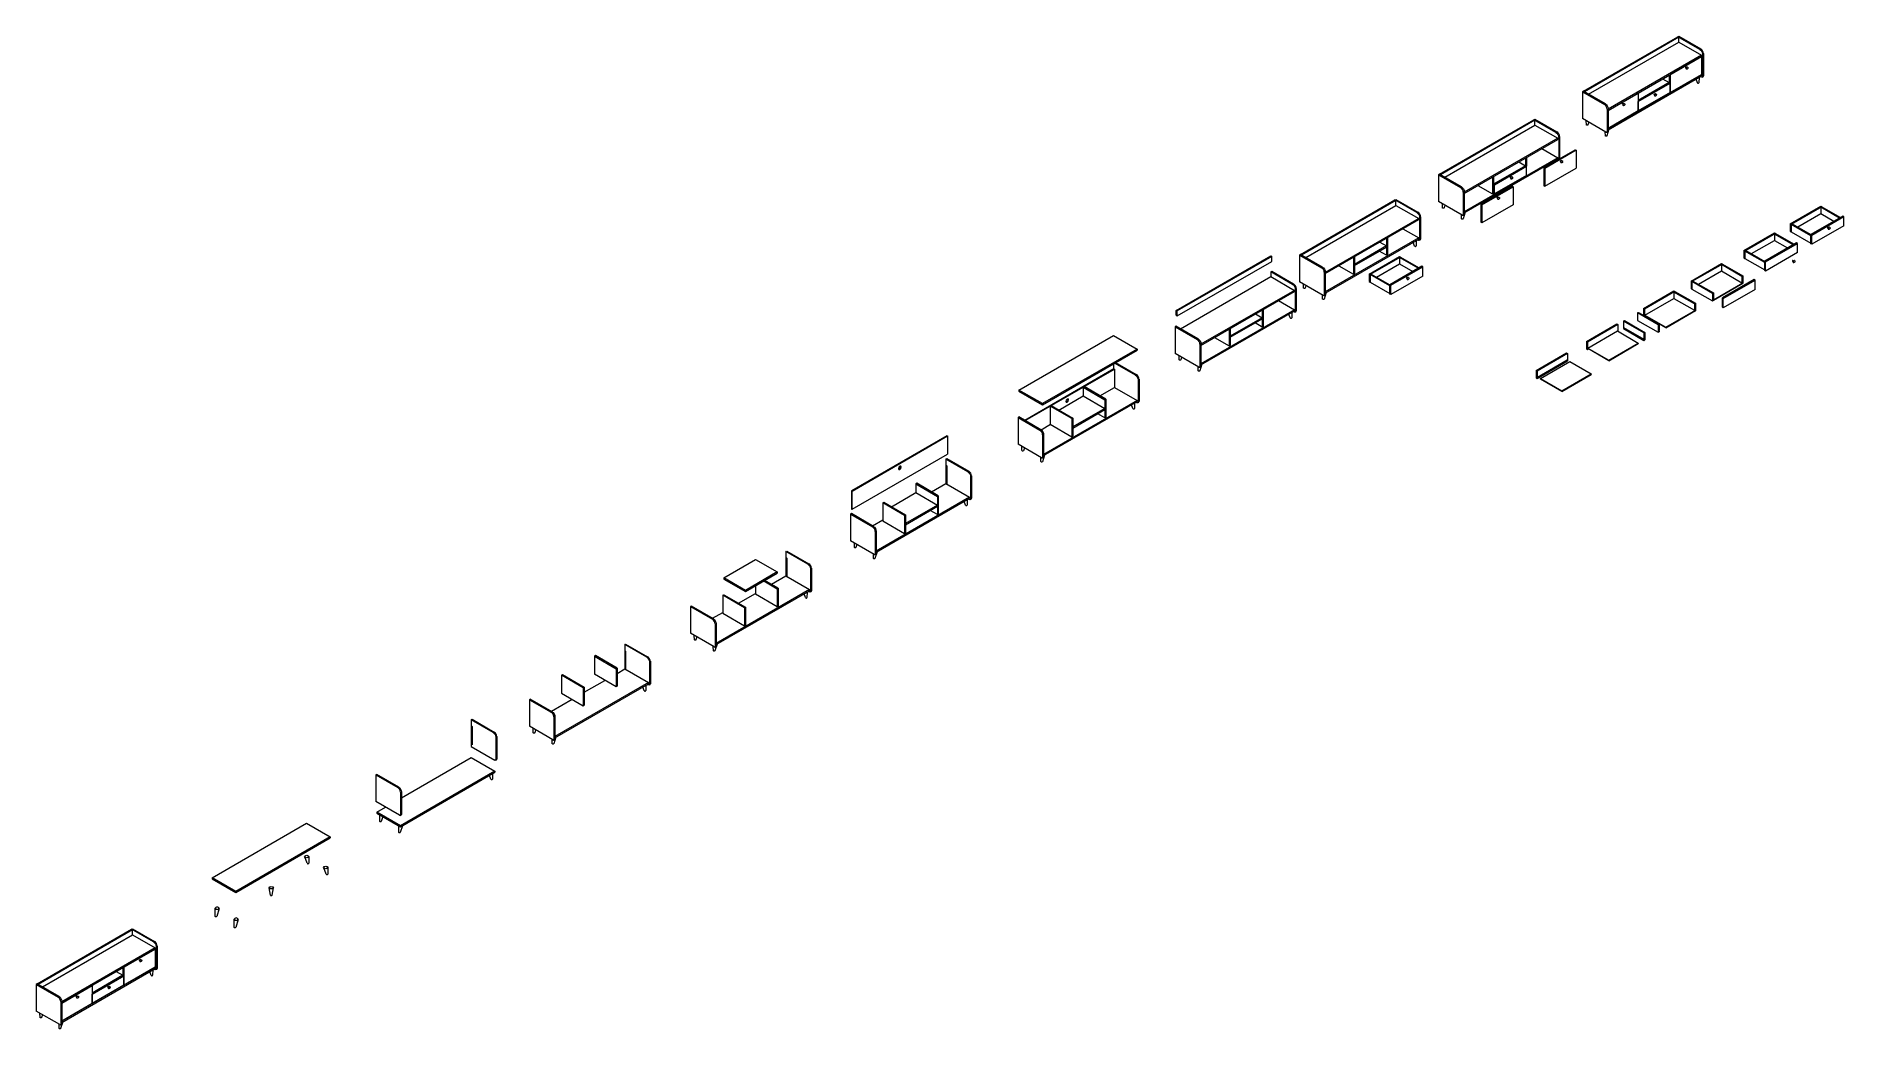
# Model space of a CAD drawing. Header units: millimetres. Extents: x -7406 to 84584, y -20714 to -7599.
# Drawn here: x -7406 to 16472, y -20714 to -7599 of the extents above; entities that cross this region are included whole.
import ezdxf

# ---------------------------------------------------------------- set-up
doc = ezdxf.new("R2010")
doc.units = ezdxf.units.MM

msp = doc.modelspace()

# ---------------------------------------------------------------- linework, layer by layer
at = {"color": 0, "linetype": 'Continuous', "lineweight": 0, "extrusion": (0, 0.816497, 0.57735)}
for p, q in [((13032, -8326), (14279, -7606)), ((14292, -7613), (13044, -8333)), ((14279, -7606), (14292, -7599)), ((14279, -7606), (14292, -7613)), ((14569, -7773), (14279, -7606)), ((14292, -7599), (14582, -7766)), ((14292, -7679), (14292, -7613)), ((13101, -8366), (14292, -7679)), ((14592, -7852), (13357, -8564)), ((13357, -8579), (14592, -7866)), ((14592, -7869), (14179, -8107)), ((14292, -7679), (14592, -7852)), ((14589, -7868), (14592, -7869)), ((14592, -7852), (14592, -7866)), ((14592, -7869), (14592, -8106)), ((14604, -7834), (14604, -8130)), ((14617, -7827), (14617, -8123)), ((14592, -8108), (13357, -8821)), ((14166, -8112), (14166, -8213)), ((14166, -8112), (14166, -8213)), ((14179, -8107), (14177, -8106)), ((14179, -8344), (14592, -8106)), ((14179, -8107), (14179, -8344)), ((14392, -8034), (14395, -8035)), ((14407, -8008), (14410, -8009)), ((14589, -8107), (14592, -8108)), ((14592, -8108), (14592, -8123)), ((13032, -8326), (13019, -8333)), ((13019, -8333), (13309, -8501)), ((13019, -8333), (13019, -8686)), ((13322, -8493), (13032, -8326)), ((13044, -8333), (13032, -8326)), ((13357, -8836), (14592, -8123)), ((13357, -8582), (13757, -8351)), ((13757, -8351), (13755, -8349)), ((14166, -8213), (13757, -8449)), ((14166, -8213), (13757, -8449)), ((13757, -8464), (14179, -8221)), ((14179, -8344), (13757, -8587)), ((13757, -8351), (13757, -8587)), ((14078, -8163), (14166, -8213)), ((14179, -8221), (14166, -8213)), ((14179, -8344), (14179, -8221)), ((14538, -8215), (14519, -8165)), ((14559, -8142), (14557, -8214)), ((14577, -8131), (14590, -8138)), ((14600, -8139), (14613, -8132)), ((13344, -8562), (13344, -8858)), ((13357, -8555), (13357, -8850)), ((13757, -8587), (13357, -8818)), ((13560, -8517), (13557, -8515)), ((13575, -8491), (13572, -8489)), ((13757, -8587), (13757, -8464)), ((13975, -8388), (13977, -8390)), ((13990, -8362), (13992, -8364)), ((11132, -9423), (12379, -8703)), ((12392, -8710), (11145, -9430)), ((11201, -9463), (12392, -8775)), ((12379, -8703), (12392, -8695)), ((12669, -8870), (12379, -8703)), ((12379, -8703), (12392, -8710)), ((12392, -8695), (12682, -8863)), ((12392, -8775), (12392, -8710)), ((12392, -8775), (12692, -8948)), ((13330, -8866), (13019, -8686)), ((13071, -8770), (13070, -8716)), ((13102, -8734), (13091, -8771)), ((13369, -8828), (13342, -8916)), ((12692, -8948), (11457, -9661)), ((11457, -9676), (12692, -8963)), ((12692, -8948), (12692, -8963)), ((12705, -8931), (12705, -9226)), ((12717, -8924), (12717, -9218)), ((13322, -8915), (13321, -8861)), ((13340, -8867), (13353, -8859)), ((12692, -9205), (11457, -9918)), ((11457, -9932), (12692, -9219)), ((12266, -9310), (11845, -9553)), ((12266, -9310), (11845, -9553)), ((12179, -9259), (12266, -9310)), ((12266, -9209), (12266, -9310)), ((12279, -9317), (12266, -9310)), ((12279, -9201), (12279, -9317)), ((12483, -9084), (12692, -9205)), ((12511, -9338), (12924, -9099)), ((12936, -9107), (12523, -9345)), ((12623, -9273), (12619, -9262)), ((12659, -9238), (12659, -9252)), ((12678, -9228), (12690, -9234)), ((12692, -9205), (12692, -9219)), ((12737, -9271), (12739, -9273)), ((12752, -9245), (12754, -9247)), ((12924, -9099), (12936, -9107)), ((12936, -9107), (12936, -9343)), ((11132, -9423), (11119, -9430)), ((11119, -9430), (11409, -9597)), ((11119, -9430), (11119, -9783)), ((11145, -9430), (11132, -9423)), ((11422, -9590), (11132, -9423)), ((11832, -9459), (11832, -9684)), ((11845, -9452), (11845, -9677)), ((11858, -9561), (12279, -9317)), ((12279, -9441), (11858, -9684)), ((12075, -9485), (12078, -9486)), ((12090, -9459), (12093, -9460)), ((12279, -9441), (12279, -9317)), ((12523, -9345), (12511, -9338)), ((12511, -9338), (12511, -9574)), ((12523, -9582), (12936, -9343)), ((12523, -9345), (12523, -9582)), ((9296, -10483), (10543, -9763)), ((10556, -9770), (9309, -10490)), ((10543, -9763), (10556, -9755)), ((10543, -9763), (10556, -9770)), ((10833, -9930), (10543, -9763)), ((10556, -9755), (10846, -9923)), ((10556, -9835), (10556, -9770)), ((11431, -9962), (11119, -9783)), ((11445, -9659), (11445, -9954)), ((11457, -9651), (11457, -9947)), ((11638, -9572), (11832, -9684)), ((12089, -9581), (11676, -9819)), ((11689, -9827), (12102, -9588)), ((11832, -9684), (11845, -9677)), ((11845, -9553), (11845, -9568)), ((11845, -9553), (11858, -9561)), ((11845, -9677), (11845, -9553)), ((11858, -9684), (11845, -9677)), ((11858, -9684), (11858, -9561)), ((11905, -9755), (11902, -9753)), ((11920, -9729), (11917, -9727)), ((12102, -9588), (12089, -9581)), ((12102, -9588), (12102, -9825)), ((12511, -9574), (12523, -9582)), ((9365, -10523), (10556, -9835)), ((10856, -10009), (9621, -10721)), ((9621, -10736), (10856, -10023)), ((10556, -9835), (10856, -10009)), ((10856, -10009), (10856, -10023)), ((10868, -9991), (10868, -10287)), ((10881, -9984), (10881, -10280)), ((11171, -9867), (11170, -9812)), ((11203, -9831), (11191, -9868)), ((11422, -10012), (11422, -9957)), ((11441, -9963), (11453, -9956)), ((11470, -9925), (11442, -10013)), ((11676, -9819), (11689, -9827)), ((11676, -9819), (11676, -10056)), ((12102, -9825), (11689, -10064)), ((11689, -9827), (11689, -10064)), ((15765, -10077), (16167, -9845)), ((16180, -9853), (15777, -10085)), ((15862, -10119), (16167, -9943)), ((16459, -9975), (16038, -10219)), ((16050, -10226), (16472, -9983)), ((16167, -9845), (16180, -9853)), ((16167, -9860), (16180, -9853)), ((16167, -9860), (16167, -9943)), ((16413, -10002), (16167, -9860)), ((16167, -9943), (16341, -10044)), ((16180, -9853), (16426, -9995)), ((16472, -9983), (16459, -9975)), ((16472, -10106), (16472, -9983)), ((10856, -10265), (9621, -10978)), ((10443, -10262), (10443, -10486)), ((10646, -10144), (10856, -10265)), ((10856, -10265), (10856, -10280)), ((11689, -10064), (11676, -10056)), ((15152, -10431), (15555, -10199)), ((15568, -10206), (15165, -10438)), ((15555, -10199), (15568, -10206)), ((15555, -10213), (15568, -10206)), ((15555, -10213), (15555, -10297)), ((15801, -10355), (15555, -10213)), ((15568, -10206), (15814, -10348)), ((15777, -10085), (15765, -10077)), ((15765, -10077), (15765, -10175)), ((15765, -10175), (15777, -10183)), ((15777, -10085), (15790, -10077)), ((15777, -10085), (15777, -10183)), ((15777, -10085), (15777, -10183)), ((16038, -10235), (15777, -10085)), ((15777, -10183), (16038, -10333)), ((15790, -10077), (16038, -10220)), ((16038, -10219), (16050, -10226)), ((16038, -10342), (16038, -10219)), ((16472, -10106), (16050, -10349)), ((16050, -10349), (16050, -10226)), ((16268, -10150), (16271, -10152)), ((16283, -10124), (16286, -10126)), ((7654, -11222), (8901, -10501)), ((8901, -10501), (8914, -10509)), ((9296, -10483), (9283, -10490)), ((9283, -10490), (9573, -10658)), ((9283, -10490), (9283, -10843)), ((9309, -10490), (9296, -10483)), ((9586, -10650), (9296, -10483)), ((9621, -10992), (10856, -10280)), ((10430, -10370), (10009, -10614)), ((10009, -10628), (10430, -10385)), ((10430, -10494), (10336, -10439)), ((10342, -10320), (10430, -10370)), ((10430, -10269), (10430, -10494)), ((10430, -10370), (10430, -10385)), ((10443, -10486), (10430, -10494)), ((10802, -10372), (10783, -10322)), ((10823, -10299), (10822, -10371)), ((10842, -10288), (10854, -10295)), ((10864, -10296), (10877, -10289)), ((15165, -10438), (15152, -10431)), ((15152, -10431), (15152, -10529)), ((15165, -10438), (15178, -10431)), ((15165, -10438), (15165, -10536)), ((15165, -10438), (15165, -10536)), ((15426, -10589), (15165, -10438)), ((15178, -10431), (15426, -10574)), ((15250, -10472), (15555, -10297)), ((15847, -10329), (15426, -10572)), ((15438, -10579), (15860, -10336)), ((15860, -10459), (15438, -10703)), ((15555, -10297), (15729, -10397)), ((15860, -10336), (15847, -10329)), ((15860, -10459), (15860, -10336)), ((16050, -10349), (16038, -10342)), ((8914, -10509), (7666, -11229)), ((7666, -11294), (8914, -10574)), ((8901, -10711), (8914, -10704)), ((9191, -10878), (8901, -10711)), ((8901, -10711), (8901, -10776)), ((8914, -10574), (8914, -10509)), ((8914, -10704), (9204, -10871)), ((9608, -10719), (9608, -11014)), ((9621, -10712), (9621, -11007)), ((9801, -10632), (9996, -10744)), ((9996, -10520), (9996, -10744)), ((9996, -10744), (10009, -10737)), ((10009, -10512), (10009, -10737)), ((10009, -10614), (10009, -10628)), ((10202, -10742), (10604, -10509)), ((10214, -10749), (10202, -10742)), ((10202, -10742), (10202, -10840)), ((10617, -10517), (10214, -10749)), ((10214, -10749), (10227, -10742)), ((10227, -10742), (10475, -10885)), ((10299, -10783), (10604, -10607)), ((10896, -10639), (10475, -10883)), ((10488, -10890), (10909, -10647)), ((10604, -10509), (10617, -10517)), ((10604, -10524), (10617, -10517)), ((10604, -10524), (10604, -10607)), ((10850, -10666), (10604, -10524)), ((10604, -10607), (10778, -10708)), ((10617, -10517), (10863, -10659)), ((10909, -10647), (10896, -10639)), ((10909, -10770), (10909, -10647)), ((14454, -10834), (14856, -10602)), ((14869, -10609), (14466, -10842)), ((14551, -10876), (14856, -10700)), ((14856, -10602), (14869, -10609)), ((14856, -10617), (14869, -10609)), ((14856, -10617), (14856, -10700)), ((15126, -10773), (14856, -10617)), ((14856, -10700), (15126, -10856)), ((14869, -10609), (15139, -10765)), ((15152, -10529), (15165, -10536)), ((15165, -10536), (15426, -10687)), ((15426, -10572), (15438, -10579)), ((15426, -10695), (15426, -10572)), ((15438, -10703), (15426, -10695)), ((15438, -10703), (15438, -10579)), ((15804, -10589), (15807, -10591)), ((15819, -10563), (15822, -10565)), ((7710, -11464), (8901, -10776)), ((9214, -10957), (7979, -11669)), ((7979, -11684), (9214, -10971)), ((8901, -10776), (9214, -10957)), ((9214, -10957), (9214, -10971)), ((9226, -10939), (9226, -11235)), ((9239, -10932), (9239, -11228)), ((9594, -11023), (9283, -10843)), ((9335, -10927), (9334, -10872)), ((9367, -10891), (9355, -10928)), ((10202, -10840), (10214, -10847)), ((10214, -10749), (10214, -10847)), ((10214, -10749), (10214, -10847)), ((10475, -10899), (10214, -10749)), ((10214, -10847), (10475, -10997)), ((10475, -10883), (10488, -10890)), ((10475, -11006), (10475, -10883)), ((10909, -10770), (10488, -11013)), ((10488, -11013), (10488, -10890)), ((10705, -10814), (10708, -10816)), ((10720, -10788), (10723, -10790)), ((13826, -11197), (14228, -10965)), ((14241, -10972), (13839, -11204)), ((14228, -10965), (14241, -10972)), ((14228, -10979), (14241, -10972)), ((14228, -10979), (14228, -11063)), ((14498, -11135), (14228, -10979)), ((14241, -10972), (14511, -11128)), ((14466, -10842), (14454, -10834)), ((14454, -10834), (14454, -10932)), ((14454, -10932), (14466, -10940)), ((14466, -10842), (14479, -10834)), ((14466, -10842), (14466, -10940)), ((14466, -10842), (14466, -10940)), ((14737, -10998), (14466, -10842)), ((14466, -10940), (14737, -11096)), ((14479, -10834), (14749, -10990)), ((14749, -11081), (15139, -10856)), ((14749, -11087), (15139, -10862)), ((15289, -10813), (14868, -11057)), ((14880, -11064), (15302, -10821)), ((15302, -10944), (14880, -11187)), ((15125, -10870), (15126, -10871)), ((15139, -10765), (15126, -10773)), ((15126, -10773), (15126, -10856)), ((15126, -10856), (15132, -10852)), ((15126, -10871), (15139, -10863)), ((15126, -10870), (15126, -10871)), ((15132, -10852), (15139, -10856)), ((15139, -10765), (15139, -10856)), ((15139, -10856), (15139, -10862)), ((15139, -10862), (15139, -10863)), ((15302, -10821), (15289, -10813)), ((15302, -10944), (15302, -10821)), ((7666, -11229), (7654, -11222)), ((7654, -11287), (7654, -11222)), ((9214, -11213), (7979, -11926)), ((8788, -11217), (8788, -11442)), ((8801, -11210), (8801, -11434)), ((9004, -11092), (9214, -11213)), ((9214, -11213), (9214, -11228)), ((9586, -11072), (9585, -11017)), ((9604, -11024), (9617, -11016)), ((9634, -10985), (9606, -11073)), ((10488, -11013), (10475, -11006)), ((13839, -11204), (13826, -11197)), ((13826, -11197), (13826, -11286)), ((13839, -11204), (13839, -11294)), ((13845, -11284), (14228, -11063)), ((14121, -11443), (14511, -11218)), ((14228, -11063), (14498, -11218)), ((14511, -11128), (14498, -11135)), ((14498, -11135), (14498, -11218)), ((14498, -11218), (14505, -11215)), ((14505, -11215), (14511, -11218)), ((14511, -11128), (14511, -11218)), ((14511, -11218), (14511, -11225)), ((14749, -10990), (14737, -10998)), ((14737, -10998), (14737, -11096)), ((14737, -11096), (14749, -11088)), ((14743, -11077), (14749, -11074)), ((14743, -11084), (14743, -11077)), ((14743, -11077), (14749, -11081)), ((14749, -11087), (14743, -11084)), ((14749, -10990), (14749, -11074)), ((14749, -11081), (14749, -11087)), ((14749, -11087), (14749, -11088)), ((14868, -11057), (14880, -11064)), ((14868, -11180), (14868, -11057)), ((14880, -11187), (14868, -11180)), ((14880, -11187), (14880, -11064)), ((7654, -11431), (7641, -11438)), ((7641, -11438), (7931, -11606)), ((7641, -11438), (7641, -11791)), ((7654, -11287), (7666, -11294)), ((7944, -11598), (7654, -11431)), ((7666, -11294), (7666, -11229)), ((7979, -11941), (9214, -11228)), ((8788, -11318), (8366, -11562)), ((8366, -11576), (8788, -11333)), ((8366, -11460), (8366, -11685)), ((8788, -11442), (8694, -11387)), ((8700, -11268), (8788, -11318)), ((8788, -11318), (8788, -11333)), ((8801, -11434), (8788, -11442)), ((9160, -11320), (9141, -11270)), ((9181, -11247), (9179, -11319)), ((9199, -11236), (9212, -11243)), ((9222, -11244), (9235, -11237)), ((13071, -11632), (13474, -11400)), ((13486, -11407), (13084, -11640)), ((13474, -11400), (13486, -11407)), ((13486, -11407), (13486, -11498)), ((13562, -11364), (13575, -11356)), ((13562, -11364), (13562, -11447)), ((13832, -11520), (13562, -11364)), ((13562, -11447), (13832, -11603)), ((13562, -11454), (13568, -11450)), ((13832, -11609), (13562, -11454)), ((13562, -11454), (13562, -11462)), ((13575, -11356), (13845, -11512)), ((13748, -11256), (13761, -11249)), ((13748, -11256), (13748, -11354)), ((14018, -11412), (13748, -11256)), ((13748, -11354), (14018, -11510)), ((13761, -11249), (14031, -11405)), ((13845, -11290), (13845, -11284)), ((13845, -11284), (14121, -11443)), ((14121, -11450), (13845, -11290)), ((13846, -11298), (13852, -11294)), ((14031, -11405), (14018, -11412)), ((14018, -11412), (14018, -11510)), ((14031, -11405), (14031, -11488)), ((14121, -11450), (14511, -11225)), ((14121, -11443), (14121, -11450)), ((14498, -11233), (14511, -11226)), ((14498, -11232), (14498, -11233)), ((14498, -11233), (14498, -11233)), ((14511, -11225), (14511, -11226)), ((5576, -12274), (6824, -11554)), ((6824, -11554), (7136, -11734)), ((7966, -11667), (7966, -11963)), ((7979, -11660), (7979, -11955)), ((8159, -11580), (8354, -11692)), ((8354, -11468), (8354, -11692)), ((8354, -11692), (8366, -11685)), ((8366, -11562), (8366, -11576)), ((13084, -11640), (13071, -11632)), ((13071, -11632), (13071, -11730)), ((13084, -11640), (13084, -11738)), ((13090, -11719), (13480, -11494)), ((13367, -11879), (13757, -11654)), ((13367, -11886), (13757, -11661)), ((13480, -11494), (13757, -11654)), ((13562, -11462), (13832, -11618)), ((13757, -11654), (13757, -11661)), ((13845, -11512), (13832, -11520)), ((13832, -11520), (13832, -11603)), ((13832, -11603), (13839, -11599)), ((13839, -11606), (13832, -11609)), ((13832, -11609), (13832, -11618)), ((13832, -11618), (13845, -11610)), ((13839, -11606), (13833, -11603)), ((13839, -11599), (13839, -11606)), ((13845, -11512), (13845, -11610)), ((14018, -11510), (14031, -11503)), ((14025, -11492), (14031, -11488)), ((14025, -11491), (14031, -11495)), ((14025, -11498), (14025, -11492)), ((14031, -11495), (14025, -11498)), ((14031, -11495), (14031, -11503)), ((7136, -11734), (5889, -12454)), ((5889, -12469), (7136, -11749)), ((6824, -11929), (6824, -11998)), ((7114, -12078), (6840, -11920)), ((6853, -11912), (7126, -12070)), ((7136, -11734), (7136, -11749)), ((7952, -11971), (7641, -11791)), ((7693, -11875), (7692, -11821)), ((7724, -11839), (7713, -11876)), ((7991, -11933), (7964, -12021)), ((12408, -12015), (12810, -11783)), ((12823, -11790), (12421, -12023)), ((12421, -12121), (12823, -11888)), ((12427, -12102), (12817, -11877)), ((12817, -11884), (12427, -12109)), ((12463, -12123), (12853, -11898)), ((12810, -11783), (12823, -11790)), ((12817, -11884), (12811, -11881)), ((12817, -11877), (12817, -11884)), ((12823, -11790), (12823, -11888)), ((12853, -11898), (13136, -12062)), ((13071, -11730), (13084, -11738)), ((13084, -11738), (13097, -11730)), ((13090, -11726), (13090, -11719)), ((13090, -11719), (13367, -11879)), ((13367, -11886), (13090, -11726)), ((13367, -11879), (13367, -11886)), ((6831, -11994), (5653, -12675)), ((5658, -12678), (6836, -11998)), ((6831, -11994), (6836, -11998)), ((6836, -11998), (6836, -12239)), ((7149, -12139), (7149, -12434)), ((7162, -12132), (7162, -12427)), ((7944, -12020), (7943, -11966)), ((7962, -11972), (7975, -11964)), ((12421, -12023), (12408, -12015)), ((12408, -12015), (12408, -12113)), ((12408, -12113), (12421, -12121)), ((12421, -12023), (12421, -12121)), ((12427, -12109), (12427, -12102)), ((12463, -12130), (12463, -12123)), ((12463, -12123), (12746, -12286)), ((12746, -12293), (12463, -12130)), ((12746, -12286), (13136, -12062)), ((12746, -12293), (13136, -12068)), ((13136, -12062), (13136, -12068)), ((5889, -12454), (5576, -12274)), ((5576, -12274), (5576, -12289)), ((5576, -12289), (5889, -12469)), ((7136, -12412), (5902, -13125)), ((6103, -12538), (6424, -12352)), ((6437, -12229), (6424, -12236)), ((6424, -12236), (6710, -12402)), ((6424, -12236), (6424, -12352)), ((6424, -12352), (6710, -12518)), ((6723, -12394), (6437, -12229)), ((6645, -12350), (6836, -12239)), ((6710, -12402), (6723, -12394)), ((6710, -12402), (6710, -12641)), ((6723, -12394), (6723, -12634)), ((6836, -12239), (7136, -12412)), ((7136, -12412), (7136, -12427)), ((12746, -12286), (12746, -12293)), ((5576, -12630), (5564, -12638)), ((5564, -12638), (5853, -12805)), ((5564, -12638), (5564, -12991)), ((5866, -12798), (5576, -12630)), ((5889, -12454), (5889, -12469)), ((5902, -13140), (7136, -12427)), ((5990, -12487), (6003, -12480)), ((6276, -12652), (5990, -12487)), ((5990, -12487), (5990, -12726)), ((6003, -12480), (6289, -12645)), ((6289, -12645), (6276, -12652)), ((6276, -12652), (6276, -12892)), ((6710, -12518), (6289, -12761)), ((6289, -12776), (6710, -12532)), ((6289, -12645), (6289, -12884)), ((6710, -12641), (6616, -12587)), ((6710, -12518), (6710, -12532)), ((6723, -12634), (6710, -12641)), ((7082, -12519), (7063, -12469)), ((7103, -12446), (7102, -12518)), ((7122, -12435), (7135, -12443)), ((7145, -12444), (7157, -12436)), ((4625, -12878), (3365, -13605)), ((3371, -13609), (4631, -12881)), ((4625, -12878), (4631, -12881)), ((4631, -12881), (4631, -13123)), ((5868, -12799), (5991, -12727)), ((5889, -12866), (5889, -13162)), ((5902, -12859), (5902, -13155)), ((5990, -12726), (6276, -12892)), ((6276, -12892), (6289, -12884)), ((6289, -12761), (6289, -12776)), ((3371, -13850), (4631, -13123)), ((5875, -13170), (5564, -12991)), ((5615, -13075), (5615, -13020)), ((5647, -13039), (5635, -13076)), ((4612, -13187), (4624, -13180)), ((4902, -13355), (4612, -13187)), ((4612, -13187), (4612, -13509)), ((4619, -13271), (4624, -13275)), ((4619, -13513), (4619, -13271)), ((4624, -13180), (4914, -13347)), ((4624, -13275), (4624, -13516)), ((5866, -13220), (5866, -13165)), ((5885, -13171), (5897, -13164)), ((5914, -13133), (5886, -13221)), ((3371, -13609), (3365, -13605)), ((3365, -13605), (3365, -13847)), ((3371, -13850), (3371, -13609)), ((4225, -13506), (4212, -13513)), ((4212, -13513), (4499, -13679)), ((4212, -13513), (4212, -13629)), ((4511, -13671), (4225, -13506)), ((4421, -13619), (4612, -13509)), ((4612, -13509), (4924, -13689)), ((4624, -13510), (4619, -13513)), ((4624, -13516), (4619, -13513)), ((4937, -13416), (4937, -13711)), ((4950, -13409), (4950, -13704)), ((3365, -13847), (3371, -13850)), ((4924, -13689), (3690, -14402)), ((3690, -14417), (4924, -13704)), ((3778, -13764), (3791, -13757)), ((4064, -13930), (3778, -13764)), ((3778, -13764), (3778, -14003)), ((3791, -13757), (4077, -13922)), ((3891, -13815), (4212, -13629)), ((4499, -13795), (4077, -14038)), ((4077, -14053), (4499, -13809)), ((4212, -13629), (4499, -13795)), ((4499, -13679), (4511, -13671)), ((4499, -13679), (4499, -13918)), ((4499, -13795), (4499, -13809)), ((4511, -13671), (4511, -13911)), ((4870, -13796), (4851, -13746)), ((4891, -13723), (4890, -13795)), ((4910, -13712), (4923, -13720)), ((4924, -13689), (4924, -13704)), ((4933, -13721), (4946, -13713)), ((3364, -13907), (3352, -13915)), ((3352, -13915), (3642, -14082)), ((3352, -13915), (3352, -14268)), ((3654, -14075), (3364, -13907)), ((3643, -14068), (3778, -13990)), ((3778, -14003), (4064, -14169)), ((4077, -13922), (4064, -13930)), ((4064, -13930), (4064, -14169)), ((4077, -13922), (4077, -14161)), ((4077, -14038), (4077, -14053)), ((4499, -13918), (4405, -13864)), ((4511, -13911), (4499, -13918)), ((3663, -14447), (3352, -14268)), ((3404, -14352), (3403, -14297)), ((3435, -14316), (3423, -14353)), ((3677, -14143), (3677, -14439)), ((3690, -14136), (3690, -14432)), ((4064, -14169), (4077, -14161)), ((1676, -14756), (2098, -14513)), ((2098, -14513), (2384, -14678)), ((2497, -14408), (2510, -14401)), ((2787, -14575), (2497, -14408)), ((2497, -14408), (2497, -14730)), ((2505, -14492), (2510, -14495)), ((2505, -14734), (2505, -14492)), ((2510, -14401), (2800, -14568)), ((2510, -14495), (2510, -14737)), ((3655, -14497), (3654, -14442)), ((3673, -14448), (3686, -14441)), ((3702, -14410), (3674, -14498)), ((1963, -14922), (1676, -14756)), ((1676, -14756), (1676, -14771)), ((1676, -14771), (1963, -14936)), ((2384, -14678), (1963, -14922)), ((1963, -14936), (2384, -14693)), ((2205, -14796), (2384, -14900)), ((2397, -14892), (2218, -14789)), ((2307, -14840), (2497, -14730)), ((2384, -14678), (2384, -14693)), ((2497, -14730), (2810, -14910)), ((2510, -14731), (2505, -14734)), ((2510, -14737), (2505, -14734)), ((2823, -14637), (2823, -14932)), ((2835, -14629), (2835, -14925)), ((2810, -14910), (1575, -15623)), ((1575, -15638), (2810, -14925)), ((1664, -14985), (1676, -14978)), ((1950, -15150), (1664, -14985)), ((1664, -14985), (1664, -15224)), ((1676, -14978), (1963, -15143)), ((1872, -15091), (2098, -14960)), ((1963, -14922), (1963, -14936)), ((2098, -14858), (2098, -14973)), ((2384, -15139), (2098, -14973)), ((2384, -14900), (2397, -14892)), ((2384, -14900), (2384, -15139)), ((2397, -14892), (2397, -15131)), ((2756, -15017), (2737, -14967)), ((2777, -14944), (2776, -15016)), ((2796, -14933), (2809, -14940)), ((2810, -14910), (2810, -14925)), ((2819, -14941), (2831, -14934)), ((1250, -15128), (1237, -15135)), ((1237, -15135), (1527, -15303)), ((1237, -15135), (1237, -15488)), ((1540, -15296), (1250, -15128)), ((1529, -15289), (1664, -15211)), ((1664, -15224), (1950, -15389)), ((1963, -15143), (1950, -15150)), ((1950, -15150), (1950, -15389)), ((1963, -15143), (1963, -15382)), ((2397, -15131), (2384, -15139)), ((1548, -15668), (1237, -15488)), ((1289, -15573), (1288, -15518)), ((1563, -15364), (1563, -15660)), ((1575, -15357), (1575, -15652)), ((1950, -15389), (1963, -15382)), ((369, -15637), (381, -15630)), ((659, -15804), (369, -15637)), ((369, -15637), (369, -15959)), ((376, -15721), (381, -15724)), ((376, -15963), (376, -15721)), ((381, -15630), (671, -15797)), ((381, -15724), (381, -15966)), ((1321, -15536), (1309, -15574)), ((1540, -15718), (1539, -15663)), ((1558, -15669), (1571, -15661)), ((1588, -15630), (1560, -15718)), ((-18, -15783), (-31, -15791)), ((-31, -15791), (256, -15956)), ((-31, -15791), (-31, -16030)), ((268, -15949), (-18, -15783)), ((256, -15956), (268, -15949)), ((256, -15956), (256, -16195)), ((268, -15949), (268, -16188)), ((268, -16017), (369, -15959)), ((369, -15959), (681, -16139)), ((381, -15960), (376, -15963)), ((381, -15966), (376, -15963)), ((694, -15866), (694, -16161)), ((707, -15858), (707, -16154)), ((681, -16139), (-553, -16852)), ((-553, -16867), (681, -16154)), ((-465, -16041), (-452, -16034)), ((-179, -16207), (-465, -16041)), ((-465, -16041), (-465, -16280)), ((-452, -16034), (-166, -16199)), ((-166, -16199), (-179, -16207)), ((-179, -16207), (-179, -16446)), ((-166, -16267), (107, -16110)), ((-166, -16199), (-166, -16438)), ((256, -16195), (-31, -16030)), ((268, -16188), (256, -16195)), ((627, -16246), (608, -16196)), ((648, -16173), (647, -16245)), ((667, -16162), (680, -16169)), ((681, -16139), (681, -16154)), ((690, -16170), (703, -16163)), ((-879, -16357), (-891, -16365)), ((-891, -16365), (-601, -16532)), ((-891, -16365), (-891, -16717)), ((-589, -16525), (-879, -16357)), ((-600, -16518), (-327, -16360)), ((-465, -16280), (-179, -16446)), ((-179, -16446), (-166, -16438)), ((-1659, -16632), (-1646, -16624)), ((-1369, -16799), (-1659, -16632)), ((-1659, -16632), (-1659, -16984)), ((-1646, -16624), (-1356, -16792)), ((-566, -16593), (-566, -16889)), ((-553, -16586), (-553, -16881)), ((-1651, -16716), (-1646, -16719)), ((-1651, -16958), (-1651, -16716)), ((-1646, -16719), (-1646, -16961)), ((-1333, -16860), (-1333, -17156)), ((-1321, -16853), (-1321, -17149)), ((-580, -16897), (-891, -16717)), ((-839, -16802), (-840, -16747)), ((-808, -16765), (-820, -16803)), ((-588, -16947), (-589, -16892)), ((-570, -16898), (-557, -16891)), ((-541, -16859), (-569, -16948)), ((-2581, -17661), (-1659, -17129)), ((-1659, -16984), (-1347, -17164)), ((-1659, -17129), (-1346, -17310)), ((-1646, -16954), (-1651, -16958)), ((-1646, -16961), (-1651, -16958)), ((-1337, -17165), (-1325, -17158)), ((-2906, -17352), (-2919, -17359)), ((-2919, -17359), (-2629, -17527)), ((-2919, -17359), (-2919, -17712)), ((-2616, -17519), (-2906, -17352)), ((-1346, -17310), (-2593, -18030)), ((-2593, -18044), (-1346, -17324)), ((-1400, -17416), (-1419, -17366)), ((-1379, -17343), (-1380, -17415)), ((-1346, -17310), (-1346, -17324)), ((-2593, -17588), (-2593, -17883)), ((-2581, -17581), (-2581, -17876)), ((-2607, -17892), (-2919, -17712)), ((-2906, -17849), (-2793, -17784)), ((-2593, -18030), (-2906, -17849)), ((-2906, -17849), (-2906, -17864)), ((-2906, -17864), (-2593, -18044)), ((-2867, -17972), (-2868, -17886)), ((-2597, -17893), (-2585, -17885)), ((-5080, -18717), (-3833, -17996)), ((-3833, -17996), (-3520, -18177)), ((-2827, -17910), (-2847, -17973)), ((-2616, -18117), (-2617, -18031)), ((-2568, -18030), (-2596, -18118)), ((-2593, -18030), (-2593, -18044)), ((-3520, -18177), (-4768, -18897)), ((-4768, -18912), (-3520, -18192)), ((-3520, -18177), (-3520, -18192)), ((-3825, -18527), (-3858, -18440)), ((-3804, -18437), (-3806, -18526)), ((-3574, -18672), (-3607, -18585)), ((-3553, -18582), (-3555, -18671)), ((-4768, -18897), (-5080, -18717)), ((-5080, -18717), (-5080, -18731)), ((-5080, -18731), (-4768, -18912)), ((-4310, -18949), (-4327, -18852)), ((-4290, -18949), (-4272, -18852)), ((-4768, -18897), (-4768, -18912)), ((-5041, -19227), (-5043, -19120)), ((-4988, -19123), (-5021, -19228)), ((-4790, -19372), (-4792, -19265)), ((-4737, -19268), (-4770, -19373)), ((-7393, -20118), (-6146, -19398)), ((-6133, -19405), (-7380, -20126)), ((-7324, -20158), (-6133, -19471)), ((-6146, -19398), (-6133, -19391)), ((-5856, -19566), (-6146, -19398)), ((-6146, -19398), (-6133, -19405)), ((-6133, -19391), (-5843, -19558)), ((-6133, -19471), (-6133, -19405)), ((-6133, -19471), (-5833, -19644)), ((-5833, -19644), (-7068, -20357)), ((-7068, -20371), (-5833, -19659)), ((-5833, -19661), (-6246, -19899)), ((-6018, -19800), (-6015, -19802)), ((-5835, -19660), (-5833, -19661)), ((-5833, -19644), (-5833, -19659)), ((-5833, -19661), (-5833, -19898)), ((-5820, -19627), (-5820, -19922)), ((-5808, -19619), (-5808, -19915)), ((-5833, -19900), (-7068, -20613)), ((-7068, -20628), (-5833, -19915)), ((-6259, -20006), (-6668, -20242)), ((-6259, -20006), (-6668, -20242)), ((-6668, -20256), (-6246, -20013)), ((-6347, -19955), (-6259, -20006)), ((-6259, -19904), (-6259, -20006)), ((-6259, -19904), (-6259, -20006)), ((-6246, -20013), (-6259, -20006)), ((-6246, -19899), (-6248, -19898)), ((-6246, -20136), (-5833, -19898)), ((-6246, -19899), (-6246, -20136)), ((-6246, -20136), (-6246, -20013)), ((-6033, -19826), (-6030, -19828)), ((-5887, -20007), (-5906, -19957)), ((-5866, -19934), (-5867, -20006)), ((-5847, -19923), (-5835, -19930)), ((-5835, -19899), (-5833, -19900)), ((-5833, -19900), (-5833, -19915)), ((-5825, -19931), (-5812, -19924)), ((-7393, -20118), (-7406, -20126)), ((-7406, -20126), (-7116, -20293)), ((-7406, -20126), (-7406, -20478)), ((-7380, -20126), (-7393, -20118)), ((-7103, -20286), (-7393, -20118)), ((-7068, -20374), (-6668, -20143)), ((-6850, -20283), (-6852, -20282)), ((-6668, -20143), (-6670, -20142)), ((-6246, -20136), (-6668, -20380)), ((-6668, -20143), (-6668, -20380)), ((-6668, -20380), (-6668, -20256)), ((-6450, -20180), (-6447, -20182)), ((-6435, -20154), (-6432, -20156)), ((-7095, -20658), (-7406, -20478)), ((-7354, -20563), (-7355, -20508)), ((-7322, -20527), (-7334, -20564)), ((-7081, -20354), (-7081, -20650)), ((-7068, -20347), (-7068, -20642)), ((-6668, -20380), (-7068, -20611)), ((-6865, -20309), (-6867, -20308)), ((-7103, -20708), (-7104, -20653)), ((-7085, -20659), (-7072, -20652)), ((-7055, -20621), (-7083, -20709))]:
    msp.add_line(p, q, dxfattribs=at)
at = {"color": 0, "linetype": 'Continuous', "lineweight": 0, "extrusion": (-5.17926e-17, 3.41963e-17, -1)}
for centre in [(14569, -7814), (13322, -8534), (12669, -8911), (11422, -9631), (10833, -9971), (9586, -10691), (9191, -10919), (7944, -11639), (7114, -12118), (5866, -12839), (4902, -13396), (3654, -14116), (2787, -14616), (1540, -15336), (659, -15845), (-589, -16565), (-1369, -16840), (-2616, -17560), (-5856, -19606), (-7103, -20326)]:
    msp.add_ellipse(centre, major_axis=(25, -43.3), ratio=0.57735, start_param=-2.356194, end_param=-0.785398, dxfattribs=at)
at = {"color": 0, "linetype": 'Continuous', "lineweight": 0}
for centre, major_axis, start_param, end_param in [((14582, -7807), (-25, 43.3), -2.356194, -0.785398), ((14385, -8012), (3, 5.2), -0.077366, 2.356194), ((14385, -8012), (-3, -5.2), -0.785398, 0.077366), ((14399, -8021), (7.5, 13), 0, 2.356194), ((14399, -8021), (-7.5, -13), -0.785398, 0), ((14547, -8214), (-10, 0), 0.216508, 2.356194), ((14547, -8214), (10, 0), -0.785398, -0.010345), ((14603, -8115), (10, -17.3), 0, 0.785398), ((13309, -8542), (-25, 43.3), -2.356194, -0.785398), ((13968, -8367), (3, 5.2), -0.077366, 2.356194), ((13968, -8367), (-3, -5.2), -0.785398, 0.077366), ((13982, -8375), (7.5, 13), 0, 2.356194), ((13982, -8375), (-7.5, -13), -0.785398, 0), ((12682, -8903), (-25, 43.3), -2.356194, -0.785398), ((13330, -8849), (10, -17.3), -0.785398, 0.785398), ((12730, -9250), (3, 5.2), -0.077366, 2.356194), ((12730, -9250), (-3, -5.2), -0.785398, 0.077366), ((12744, -9258), (7.5, 13), 0, 2.356194), ((12744, -9258), (-7.5, -13), -0.785398, 0), ((12068, -9464), (3, 5.2), -0.077366, 2.356194), ((12068, -9464), (-3, -5.2), -0.785398, 0.077366), ((12082, -9472), (7.5, 13), 0, 2.356194), ((12082, -9472), (-7.5, -13), -0.785398, 0), ((11409, -9638), (-25, 43.3), -2.356194, -0.785398), ((10846, -9964), (-25, 43.3), -2.356194, -0.785398), ((11431, -9946), (10, -17.3), -0.785398, 0.785398), ((16261, -10129), (3, 5.2), -0.077366, 2.356194), ((16261, -10129), (-3, -5.2), -0.785398, 0.077366), ((16275, -10137), (7.5, 13), 0, 2.356194), ((16275, -10137), (-7.5, -13), -0.785398, 0), ((10812, -10370), (-10, 0), 0.216508, 2.356194), ((10812, -10370), (10, 0), -0.785398, -0.010345), ((10867, -10271), (10, -17.3), 0, 0.785398), ((9573, -10698), (-25, 43.3), -2.356194, -0.785398), ((15797, -10568), (3, 5.2), -0.077366, 2.356194), ((15797, -10568), (-3, -5.2), -0.785398, 0.077366), ((15812, -10576), (7.5, 13), 0, 2.356194), ((15812, -10576), (-7.5, -13), -0.785398, 0), ((9204, -10912), (-25, 43.3), -2.356194, -0.785398), ((10698, -10793), (3, 5.2), -0.077366, 2.356194), ((10698, -10793), (-3, -5.2), -0.785398, 0.077366), ((10712, -10801), (7.5, 13), 0, 2.356194), ((10712, -10801), (-7.5, -13), -0.785398, 0), ((9594, -11006), (10, -17.3), -0.785398, 0.785398), ((9169, -11319), (-10, 0), 0.216508, 2.356194), ((9169, -11319), (10, 0), -0.785398, -0.010345), ((9225, -11220), (10, -17.3), 0, 0.785398), ((7931, -11647), (-25, 43.3), -2.356194, -0.785398), ((7126, -12111), (-25, 43.3), -2.356194, -0.785398), ((7952, -11954), (10, -17.3), -0.785398, 0.785398), ((6207, -12411), (-12.5, -21.7), 0.228251, 2.913342), ((7092, -12518), (-10, 0), 0.216508, 2.356194), ((7092, -12518), (10, 0), -0.785398, -0.010345), ((7147, -12419), (10, -17.3), 0, 0.785398), ((5853, -12846), (-25, 43.3), -2.356194, -0.785398), ((3995, -13298), (-12.5, -21.7), 0.228251, 2.913342), ((4914, -13388), (-25, 43.3), -2.356194, -0.785398), ((5875, -13154), (10, -17.3), -0.785398, 0.785398), ((4880, -13795), (-10, 0), 0.216508, 2.356194), ((4880, -13795), (10, 0), -0.785398, -0.010345), ((4936, -13696), (10, -17.3), 0, 0.785398), ((3642, -14123), (-25, 43.3), -2.356194, -0.785398), ((3663, -14431), (10, -17.3), -0.785398, 0.785398), ((2800, -14609), (-25, 43.3), -2.356194, -0.785398), ((2766, -15016), (-10, 0), 0.216508, 2.356194), ((2766, -15016), (10, 0), -0.785398, -0.010345), ((2821, -14917), (10, -17.3), 0, 0.785398), ((1527, -15344), (-25, 43.3), -2.356194, -0.785398), ((1548, -15652), (10, -17.3), -0.785398, 0.785398), ((671, -15838), (-25, 43.3), -2.356194, -0.785398), ((693, -16146), (10, -17.3), 0, 0.785398), ((637, -16245), (-10, 0), 0.216508, 2.356194), ((637, -16245), (10, 0), -0.785398, -0.010345), ((-601, -16573), (-25, 43.3), -2.356194, -0.785398), ((-1356, -16833), (-25, 43.3), -2.356194, -0.785398), ((-580, -16881), (10, -17.3), -0.785398, 0.785398), ((-1335, -17140), (10, -17.3), 0, 0.785398), ((-1390, -17415), (-10, 0), 0.216508, 2.356194), ((-1390, -17415), (10, 0), -0.785398, -0.010345), ((-2629, -17567), (-25, 43.3), -2.356194, -0.785398), ((-2607, -17875), (10, -17.3), -0.785398, 0.785398), ((-3816, -18526), (-10, 0), 0.216508, 2.356194), ((-3816, -18526), (10, 0), -0.785398, -0.010345), ((-3565, -18671), (-10, 0), 0.216508, 2.356194), ((-3565, -18671), (10, 0), -0.785398, -0.010345), ((-4300, -18948), (-10, 0), 0.103303, 0.785398), ((-4300, -18948), (10, 0), -2.356194, -0.103303), ((-5015, -19120), (27.5, 0), -0.785398, 5.497787), ((-4764, -19265), (27.5, 0), -0.785398, 5.497787), ((-5843, -19599), (-25, 43.3), -2.356194, -0.785398), ((-6040, -19805), (3, 5.2), -0.077366, 2.356194), ((-6040, -19805), (-3, -5.2), -0.785398, 0.077366), ((-6026, -19813), (7.5, 13), 0, 2.356194), ((-6026, -19813), (-7.5, -13), -0.785398, 0), ((-5877, -20006), (-10, 0), 0.216508, 2.356194), ((-5877, -20006), (10, 0), -0.785398, -0.010345), ((-5822, -19907), (10, -17.3), 0, 0.785398), ((-7116, -20334), (-25, 43.3), -2.356194, -0.785398), ((-6457, -20159), (3, 5.2), -0.077366, 2.356194), ((-6457, -20159), (-3, -5.2), -0.785398, 0.077366), ((-6443, -20167), (7.5, 13), 0, 2.356194), ((-6443, -20167), (-7.5, -13), -0.785398, 0), ((-7095, -20642), (10, -17.3), -0.785398, 0.785398)]:
    msp.add_ellipse(centre, major_axis=major_axis, ratio=0.57735, start_param=start_param, end_param=end_param, dxfattribs=at)
at = {"color": 0, "linetype": 'Continuous', "lineweight": 0, "extrusion": (4.43555e-17, 8.97074e-17, -1)}
for centre in [(14590, -8122), (10854, -10279), (9212, -11227), (7135, -12426), (4923, -13703), (2809, -14924), (680, -16153), (-1347, -17148), (-5835, -19914)]:
    msp.add_ellipse(centre, major_axis=(10, -17.3), ratio=0.57735, start_param=-0.785398, end_param=0.785398, dxfattribs=at)
at = {"color": 0, "linetype": 'Continuous', "lineweight": 0, "extrusion": (-6.83926e-17, 1.03585e-16, -1)}
for centre in [(13551, -8494), (11896, -9732), (-6874, -20286)]:
    msp.add_ellipse(centre, major_axis=(-3, -5.2), ratio=0.57735, start_param=-0.077366, end_param=3.218958, dxfattribs=at)
at = {"color": 0, "linetype": 'Continuous', "lineweight": 0, "extrusion": (1.27622e-16, 5.45148e-17, -1)}
for centre in [(13565, -8502), (11910, -9740), (-6860, -20295)]:
    msp.add_ellipse(centre, major_axis=(-7.5, -13), ratio=0.57735, start_param=0, end_param=3.141593, dxfattribs=at)
at = {"color": 0, "linetype": 'Continuous', "lineweight": 0, "extrusion": (1.03002e-16, 1.66533e-16, -1)}
for centre in [(13081, -8770), (13332, -8915), (11181, -9867), (7703, -11875), (-829, -16802)]:
    msp.add_ellipse(centre, major_axis=(-10, 0), ratio=0.57735, start_param=-2.356194, end_param=-0.00857, dxfattribs=at)
at = {"color": 0, "linetype": 'Continuous', "lineweight": 0, "extrusion": (1.92296e-17, 3.33067e-16, -1)}
for centre in [(13081, -8770), (11181, -9867)]:
    msp.add_ellipse(centre, major_axis=(10, 0), ratio=0.57735, start_param=0.17958, end_param=0.785398, dxfattribs=at)
at = {"color": 0, "linetype": 'Continuous', "lineweight": 0, "extrusion": (-4.23215e-18, 5.55112e-17, -1)}
msp.add_ellipse((13332, -8915), major_axis=(10, 0), ratio=0.57735, start_param=0.17958, end_param=0.785398, dxfattribs=at)
at = {"color": 0, "linetype": 'Continuous', "lineweight": 0, "extrusion": (7.21111e-17, 4.16334e-17, -1)}
for centre in [(13343, -8842), (11443, -9939), (9607, -10999), (7965, -11947), (5887, -13146), (3676, -14423), (1561, -15644), (-567, -16873), (-2595, -17868), (-7082, -20634)]:
    msp.add_ellipse(centre, major_axis=(10, -17.3), ratio=0.57735, start_param=-0.785398, end_param=0, dxfattribs=at)
at = {"color": 0, "linetype": 'Continuous', "lineweight": 0, "extrusion": (-3.78917e-17, 5.55112e-17, -1)}
for centre in [(11432, -10012), (9345, -10927), (9596, -11072), (7954, -12020), (5625, -13075), (5876, -13220), (1299, -15573), (1550, -15717), (-578, -16946), (-2857, -17972), (-2606, -18117)]:
    msp.add_ellipse(centre, major_axis=(-10, 0), ratio=0.57735, start_param=-2.356194, end_param=-0.00857, dxfattribs=at)
at = {"color": 0, "linetype": 'Continuous', "lineweight": 0, "extrusion": (-6.1921e-17, 1.66533e-16, -1)}
for centre in [(11432, -10012), (9596, -11072), (-2606, -18117)]:
    msp.add_ellipse(centre, major_axis=(10, 0), ratio=0.57735, start_param=0.17958, end_param=0.785398, dxfattribs=at)
at = {"color": 0, "linetype": 'Continuous', "lineweight": 0, "extrusion": (-6.1921e-17, 2.77556e-16, -1)}
for centre in [(9345, -10927), (-2857, -17972)]:
    msp.add_ellipse(centre, major_axis=(10, 0), ratio=0.57735, start_param=0.17958, end_param=0.785398, dxfattribs=at)
at = {"color": 0, "linetype": 'Continuous', "lineweight": 0, "extrusion": (4.05137e-17, 1.11022e-16, -1)}
for centre in [(7703, -11875), (7954, -12020), (-829, -16802), (-578, -16946)]:
    msp.add_ellipse(centre, major_axis=(10, 0), ratio=0.57735, start_param=0.17958, end_param=0.785398, dxfattribs=at)
at = {"color": 0, "linetype": 'Continuous', "lineweight": 0, "extrusion": (7.95482e-17, 8.22703e-17, -1)}
for centre in [(6213, -12414), (4001, -13302)]:
    msp.add_ellipse(centre, major_axis=(-12.5, -21.7), ratio=0.57735, start_param=-5.497787, end_param=0.785398, dxfattribs=at)
at = {"color": 0, "linetype": 'Continuous', "lineweight": 0, "extrusion": (6.83309e-17, 2.77556e-16, -1)}
for centre in [(5625, -13075), (5876, -13220), (3665, -14497), (1299, -15573), (1550, -15717)]:
    msp.add_ellipse(centre, major_axis=(10, 0), ratio=0.57735, start_param=0.17958, end_param=0.785398, dxfattribs=at)
at = {"color": 0, "linetype": 'Continuous', "lineweight": 0, "extrusion": (-3.36596e-17, 5.55112e-17, -1)}
for centre in [(3414, -14352), (3665, -14497)]:
    msp.add_ellipse(centre, major_axis=(-10, 0), ratio=0.57735, start_param=-2.356194, end_param=-0.00857, dxfattribs=at)
at = {"color": 0, "linetype": 'Continuous', "lineweight": 0, "extrusion": (-3.62815e-17, 2.77556e-16, -1)}
msp.add_ellipse((3414, -14352), major_axis=(10, 0), ratio=0.57735, start_param=0.17958, end_param=0.785398, dxfattribs=at)
at = {"color": 0, "linetype": 'Continuous', "lineweight": 0, "extrusion": (-5.04052e-17, 5.55112e-17, -1)}
for centre in [(-3832, -18437), (-3581, -18582)]:
    msp.add_ellipse(centre, major_axis=(-27.5, 0), ratio=0.57735, start_param=-2.356194, end_param=3.926991, dxfattribs=at)
at = {"color": 0, "linetype": 'Continuous', "lineweight": 0, "extrusion": (-5.50816e-17, 5.55112e-17, -1)}
msp.add_ellipse((-4300, -18850), major_axis=(-27.5, 0), ratio=0.57735, start_param=-0.785398, end_param=5.497787, dxfattribs=at)
at = {"color": 0, "linetype": 'Continuous', "lineweight": 0, "extrusion": (7.31306e-17, -1.31083e-29, -1)}
for centre in [(-5031, -19227), (-4780, -19372), (-7344, -20563)]:
    msp.add_ellipse(centre, major_axis=(-10, 0), ratio=0.57735, start_param=-2.356194, end_param=-0.00857, dxfattribs=at)
at = {"color": 0, "linetype": 'Continuous', "lineweight": 0, "extrusion": (-6.40988e-18, 2.22045e-16, -1)}
for centre in [(-5031, -19227), (-4780, -19372), (-7344, -20563)]:
    msp.add_ellipse(centre, major_axis=(10, 0), ratio=0.57735, start_param=0.17958, end_param=0.785398, dxfattribs=at)
at = {"color": 0, "linetype": 'Continuous', "lineweight": 0, "extrusion": (1.33873e-17, 5.55112e-17, -1)}
msp.add_ellipse((-7093, -20708), major_axis=(-10, 0), ratio=0.57735, start_param=-2.356194, end_param=-0.00857, dxfattribs=at)
at = {"color": 0, "linetype": 'Continuous', "lineweight": 0, "extrusion": (-4.91013e-17, 5.55112e-17, -1)}
msp.add_ellipse((-7093, -20708), major_axis=(10, 0), ratio=0.57735, start_param=0.17958, end_param=0.785398, dxfattribs=at)
at = {"color": 0, "linetype": 'Continuous', "lineweight": 0}
for points, knots in [([(14382, -8018), (14384, -8019), (14386, -8020), (14388, -8022), (14388, -8023), (14389, -8024), (14389, -8024), (14389, -8024)], [5.4204216, 5.4204216, 5.4204216, 5.4204216, 5.6855719, 5.6855719, 5.941112, 5.941112, 5.9952008, 5.9952008, 5.9952008, 5.9952008]), ([(14397, -8010), (14397, -8010), (14397, -8010), (14396, -8010), (14396, -8010), (14393, -8010), (14392, -8009), (14390, -8008), (14389, -8008), (14388, -8007)], [1.8587808, 1.8587808, 1.8587808, 1.8587808, 1.8997427, 1.8997427, 2.0930651, 2.0930651, 2.3347801, 2.3347801, 2.4335601, 2.4335601, 2.4335601, 2.4335601]), ([(14410, -8009), (14410, -8010), (14411, -8010), (14412, -8012), (14413, -8013), (14413, -8015), (14413, -8017), (14413, -8020), (14412, -8021), (14411, -8024), (14411, -8025), (14409, -8028), (14408, -8030), (14406, -8032), (14405, -8033), (14403, -8035), (14402, -8035), (14399, -8036), (14398, -8036), (14396, -8036), (14395, -8036), (14395, -8035)], [2.356194, 2.356194, 2.356194, 2.356194, 2.6398, 2.6398, 2.942999, 2.942999, 3.270261, 3.270261, 3.601539, 3.601539, 3.931008, 3.931008, 4.259626, 4.259626, 4.589131, 4.589131, 4.920426, 4.920426, 5.247301, 5.247301, 5.497787, 5.497787, 5.497787, 5.497787]), ([(13548, -8500), (13550, -8500), (13551, -8501), (13554, -8504), (13554, -8505), (13554, -8506), (13554, -8506), (13554, -8506)], [2.2788289, 2.2788289, 2.2788289, 2.2788289, 2.5439792, 2.5439792, 2.7995193, 2.7995193, 2.8536081, 2.8536081, 2.8536081, 2.8536081]), ([(13563, -8492), (13563, -8492), (13563, -8492), (13562, -8492), (13561, -8492), (13559, -8492), (13557, -8491), (13555, -8490), (13555, -8490), (13554, -8489)], [5.0003735, 5.0003735, 5.0003735, 5.0003735, 5.0413353, 5.0413353, 5.2346577, 5.2346577, 5.4763727, 5.4763727, 5.5751527, 5.5751527, 5.5751527, 5.5751527]), ([(13575, -8491), (13576, -8491), (13577, -8492), (13578, -8494), (13578, -8495), (13579, -8497), (13579, -8499), (13578, -8501), (13578, -8503), (13577, -8506), (13576, -8507), (13575, -8510), (13574, -8511), (13572, -8514), (13571, -8515), (13568, -8516), (13567, -8517), (13565, -8518), (13564, -8518), (13562, -8518), (13561, -8517), (13560, -8517)], [5.497787, 5.497787, 5.497787, 5.497787, 5.781392, 5.781392, 6.084592, 6.084592, 6.411854, 6.411854, 6.743132, 6.743132, 7.0726, 7.0726, 7.401219, 7.401219, 7.730723, 7.730723, 8.062018, 8.062018, 8.388894, 8.388894, 8.63938, 8.63938, 8.63938, 8.63938]), ([(13965, -8372), (13967, -8373), (13969, -8374), (13971, -8376), (13971, -8378), (13972, -8378), (13972, -8379), (13972, -8379)], [5.4204216, 5.4204216, 5.4204216, 5.4204216, 5.6855719, 5.6855719, 5.941112, 5.941112, 5.9952008, 5.9952008, 5.9952008, 5.9952008]), ([(13980, -8364), (13980, -8364), (13980, -8364), (13979, -8364), (13978, -8364), (13976, -8364), (13974, -8364), (13972, -8363), (13972, -8362), (13971, -8362)], [1.8587808, 1.8587808, 1.8587808, 1.8587808, 1.8997427, 1.8997427, 2.0930651, 2.0930651, 2.3347801, 2.3347801, 2.4335601, 2.4335601, 2.4335601, 2.4335601]), ([(13992, -8364), (13993, -8364), (13994, -8365), (13995, -8366), (13995, -8367), (13996, -8370), (13996, -8371), (13996, -8374), (13995, -8375), (13994, -8378), (13994, -8380), (13992, -8383), (13991, -8384), (13989, -8386), (13988, -8387), (13986, -8389), (13984, -8390), (13982, -8390), (13981, -8391), (13979, -8390), (13978, -8390), (13977, -8390)], [2.356194, 2.356194, 2.356194, 2.356194, 2.6398, 2.6398, 2.942999, 2.942999, 3.270261, 3.270261, 3.601539, 3.601539, 3.931008, 3.931008, 4.259626, 4.259626, 4.589131, 4.589131, 4.920426, 4.920426, 5.247301, 5.247301, 5.497787, 5.497787, 5.497787, 5.497787]), ([(12727, -9256), (12729, -9256), (12731, -9258), (12733, -9260), (12733, -9261), (12734, -9262), (12734, -9262), (12734, -9262)], [5.4204216, 5.4204216, 5.4204216, 5.4204216, 5.6855719, 5.6855719, 5.941112, 5.941112, 5.9952008, 5.9952008, 5.9952008, 5.9952008]), ([(12742, -9248), (12742, -9248), (12742, -9248), (12741, -9248), (12740, -9248), (12738, -9248), (12736, -9247), (12734, -9246), (12734, -9246), (12733, -9245)], [1.8587808, 1.8587808, 1.8587808, 1.8587808, 1.8997427, 1.8997427, 2.0930651, 2.0930651, 2.3347801, 2.3347801, 2.4335601, 2.4335601, 2.4335601, 2.4335601]), ([(12754, -9247), (12755, -9248), (12756, -9248), (12757, -9250), (12757, -9251), (12758, -9253), (12758, -9255), (12758, -9257), (12757, -9259), (12756, -9262), (12756, -9263), (12754, -9266), (12753, -9267), (12751, -9270), (12750, -9271), (12748, -9272), (12746, -9273), (12744, -9274), (12743, -9274), (12741, -9274), (12740, -9273), (12739, -9273)], [2.356194, 2.356194, 2.356194, 2.356194, 2.6398, 2.6398, 2.942999, 2.942999, 3.270261, 3.270261, 3.601539, 3.601539, 3.931008, 3.931008, 4.259626, 4.259626, 4.589131, 4.589131, 4.920426, 4.920426, 5.247301, 5.247301, 5.497787, 5.497787, 5.497787, 5.497787]), ([(12066, -9469), (12067, -9470), (12069, -9471), (12071, -9473), (12072, -9474), (12072, -9475), (12072, -9475), (12072, -9475)], [5.4204216, 5.4204216, 5.4204216, 5.4204216, 5.6855719, 5.6855719, 5.941112, 5.941112, 5.9952008, 5.9952008, 5.9952008, 5.9952008]), ([(12080, -9461), (12080, -9461), (12080, -9461), (12080, -9461), (12079, -9461), (12077, -9461), (12075, -9460), (12073, -9459), (12072, -9459), (12072, -9459)], [1.8587808, 1.8587808, 1.8587808, 1.8587808, 1.8997427, 1.8997427, 2.0930651, 2.0930651, 2.3347801, 2.3347801, 2.4335601, 2.4335601, 2.4335601, 2.4335601]), ([(12093, -9460), (12094, -9461), (12094, -9462), (12095, -9463), (12096, -9464), (12096, -9467), (12096, -9468), (12096, -9471), (12096, -9472), (12095, -9475), (12094, -9477), (12092, -9479), (12091, -9481), (12089, -9483), (12088, -9484), (12086, -9486), (12085, -9486), (12082, -9487), (12081, -9487), (12079, -9487), (12079, -9487), (12078, -9486)], [2.356194, 2.356194, 2.356194, 2.356194, 2.6398, 2.6398, 2.942999, 2.942999, 3.270261, 3.270261, 3.601539, 3.601539, 3.931008, 3.931008, 4.259626, 4.259626, 4.589131, 4.589131, 4.920426, 4.920426, 5.247301, 5.247301, 5.497787, 5.497787, 5.497787, 5.497787]), ([(11893, -9737), (11894, -9738), (11896, -9739), (11898, -9742), (11899, -9743), (11899, -9744), (11899, -9744), (11899, -9744)], [2.2788289, 2.2788289, 2.2788289, 2.2788289, 2.5439792, 2.5439792, 2.7995193, 2.7995193, 2.8536081, 2.8536081, 2.8536081, 2.8536081]), ([(11908, -9729), (11908, -9729), (11907, -9729), (11907, -9729), (11906, -9730), (11904, -9729), (11902, -9729), (11900, -9728), (11899, -9727), (11899, -9727)], [5.0003735, 5.0003735, 5.0003735, 5.0003735, 5.0413353, 5.0413353, 5.2346577, 5.2346577, 5.4763727, 5.4763727, 5.5751527, 5.5751527, 5.5751527, 5.5751527]), ([(11920, -9729), (11921, -9729), (11921, -9730), (11923, -9732), (11923, -9733), (11923, -9735), (11923, -9736), (11923, -9739), (11923, -9741), (11922, -9744), (11921, -9745), (11920, -9748), (11919, -9749), (11917, -9751), (11915, -9752), (11913, -9754), (11912, -9755), (11910, -9756), (11908, -9756), (11907, -9755), (11906, -9755), (11905, -9755)], [5.497787, 5.497787, 5.497787, 5.497787, 5.781392, 5.781392, 6.084592, 6.084592, 6.411854, 6.411854, 6.743132, 6.743132, 7.0726, 7.0726, 7.401219, 7.401219, 7.730723, 7.730723, 8.062018, 8.062018, 8.388894, 8.388894, 8.63938, 8.63938, 8.63938, 8.63938]), ([(16258, -10134), (16260, -10135), (16262, -10136), (16264, -10138), (16264, -10140), (16265, -10140), (16265, -10141), (16265, -10141)], [5.4204216, 5.4204216, 5.4204216, 5.4204216, 5.6855719, 5.6855719, 5.941112, 5.941112, 5.9952008, 5.9952008, 5.9952008, 5.9952008]), ([(16273, -10126), (16273, -10126), (16273, -10126), (16272, -10126), (16272, -10126), (16269, -10126), (16268, -10126), (16266, -10125), (16265, -10124), (16264, -10124)], [1.8587808, 1.8587808, 1.8587808, 1.8587808, 1.8997427, 1.8997427, 2.0930651, 2.0930651, 2.3347801, 2.3347801, 2.4335601, 2.4335601, 2.4335601, 2.4335601]), ([(16286, -10126), (16286, -10126), (16287, -10127), (16288, -10128), (16289, -10129), (16289, -10132), (16289, -10133), (16289, -10136), (16288, -10137), (16287, -10140), (16287, -10142), (16285, -10145), (16284, -10146), (16282, -10148), (16281, -10149), (16279, -10151), (16278, -10152), (16275, -10152), (16274, -10152), (16272, -10152), (16271, -10152), (16271, -10152)], [2.356194, 2.356194, 2.356194, 2.356194, 2.6398, 2.6398, 2.942999, 2.942999, 3.270261, 3.270261, 3.601539, 3.601539, 3.931008, 3.931008, 4.259626, 4.259626, 4.589131, 4.589131, 4.920426, 4.920426, 5.247301, 5.247301, 5.497787, 5.497787, 5.497787, 5.497787]), ([(15795, -10573), (15796, -10574), (15798, -10575), (15800, -10578), (15801, -10579), (15801, -10580), (15801, -10580), (15801, -10580)], [5.4204216, 5.4204216, 5.4204216, 5.4204216, 5.6855719, 5.6855719, 5.941112, 5.941112, 5.9952008, 5.9952008, 5.9952008, 5.9952008]), ([(15810, -10565), (15810, -10565), (15809, -10565), (15809, -10565), (15808, -10565), (15806, -10565), (15804, -10565), (15802, -10564), (15801, -10563), (15801, -10563)], [1.8587808, 1.8587808, 1.8587808, 1.8587808, 1.8997427, 1.8997427, 2.0930651, 2.0930651, 2.3347801, 2.3347801, 2.4335601, 2.4335601, 2.4335601, 2.4335601]), ([(15822, -10565), (15823, -10565), (15823, -10566), (15825, -10567), (15825, -10569), (15825, -10571), (15825, -10572), (15825, -10575), (15825, -10576), (15824, -10579), (15823, -10581), (15821, -10584), (15821, -10585), (15819, -10587), (15817, -10588), (15815, -10590), (15814, -10591), (15812, -10591), (15810, -10592), (15808, -10591), (15808, -10591), (15807, -10591)], [2.356194, 2.356194, 2.356194, 2.356194, 2.6398, 2.6398, 2.942999, 2.942999, 3.270261, 3.270261, 3.601539, 3.601539, 3.931008, 3.931008, 4.259626, 4.259626, 4.589131, 4.589131, 4.920426, 4.920426, 5.247301, 5.247301, 5.497787, 5.497787, 5.497787, 5.497787]), ([(10696, -10798), (10697, -10799), (10699, -10800), (10701, -10803), (10702, -10804), (10702, -10805), (10702, -10805), (10702, -10805)], [5.4204216, 5.4204216, 5.4204216, 5.4204216, 5.6855719, 5.6855719, 5.941112, 5.941112, 5.9952008, 5.9952008, 5.9952008, 5.9952008]), ([(10710, -10790), (10710, -10790), (10710, -10790), (10710, -10790), (10709, -10790), (10707, -10790), (10705, -10790), (10703, -10789), (10702, -10788), (10702, -10788)], [1.8587808, 1.8587808, 1.8587808, 1.8587808, 1.8997427, 1.8997427, 2.0930651, 2.0930651, 2.3347801, 2.3347801, 2.4335601, 2.4335601, 2.4335601, 2.4335601]), ([(10723, -10790), (10724, -10790), (10724, -10791), (10725, -10793), (10726, -10794), (10726, -10796), (10726, -10797), (10726, -10800), (10726, -10802), (10725, -10804), (10724, -10806), (10722, -10809), (10721, -10810), (10719, -10812), (10718, -10813), (10716, -10815), (10715, -10816), (10712, -10816), (10711, -10817), (10709, -10816), (10708, -10816), (10708, -10816)], [2.356194, 2.356194, 2.356194, 2.356194, 2.6398, 2.6398, 2.942999, 2.942999, 3.270261, 3.270261, 3.601539, 3.601539, 3.931008, 3.931008, 4.259626, 4.259626, 4.589131, 4.589131, 4.920426, 4.920426, 5.247301, 5.247301, 5.497787, 5.497787, 5.497787, 5.497787]), ([(-6042, -19810), (-6041, -19811), (-6039, -19812), (-6037, -19814), (-6036, -19816), (-6036, -19816), (-6036, -19816), (-6036, -19817)], [5.4204216, 5.4204216, 5.4204216, 5.4204216, 5.6855719, 5.6855719, 5.941112, 5.941112, 5.9952008, 5.9952008, 5.9952008, 5.9952008]), ([(-6028, -19802), (-6028, -19802), (-6028, -19802), (-6028, -19802), (-6029, -19802), (-6031, -19802), (-6033, -19802), (-6035, -19801), (-6036, -19800), (-6036, -19800)], [1.8587808, 1.8587808, 1.8587808, 1.8587808, 1.8997427, 1.8997427, 2.0930651, 2.0930651, 2.3347801, 2.3347801, 2.4335601, 2.4335601, 2.4335601, 2.4335601]), ([(-6015, -19802), (-6014, -19802), (-6014, -19803), (-6013, -19804), (-6012, -19805), (-6012, -19808), (-6012, -19809), (-6012, -19812), (-6012, -19813), (-6013, -19816), (-6014, -19818), (-6016, -19821), (-6017, -19822), (-6019, -19824), (-6020, -19825), (-6022, -19827), (-6023, -19827), (-6026, -19828), (-6027, -19828), (-6029, -19828), (-6029, -19828), (-6030, -19828)], [2.356194, 2.356194, 2.356194, 2.356194, 2.6398, 2.6398, 2.942999, 2.942999, 3.270261, 3.270261, 3.601539, 3.601539, 3.931008, 3.931008, 4.259626, 4.259626, 4.589131, 4.589131, 4.920426, 4.920426, 5.247301, 5.247301, 5.497787, 5.497787, 5.497787, 5.497787]), ([(-6877, -20292), (-6875, -20292), (-6873, -20294), (-6871, -20296), (-6871, -20297), (-6870, -20298), (-6870, -20298), (-6870, -20298)], [2.2788289, 2.2788289, 2.2788289, 2.2788289, 2.5439792, 2.5439792, 2.7995193, 2.7995193, 2.8536081, 2.8536081, 2.8536081, 2.8536081]), ([(-6862, -20284), (-6862, -20284), (-6862, -20284), (-6863, -20284), (-6864, -20284), (-6866, -20284), (-6867, -20283), (-6870, -20282), (-6870, -20282), (-6871, -20281)], [5.0003735, 5.0003735, 5.0003735, 5.0003735, 5.0413353, 5.0413353, 5.2346577, 5.2346577, 5.4763727, 5.4763727, 5.5751527, 5.5751527, 5.5751527, 5.5751527]), ([(-6850, -20283), (-6849, -20284), (-6848, -20284), (-6847, -20286), (-6847, -20287), (-6846, -20289), (-6846, -20291), (-6846, -20294), (-6847, -20295), (-6848, -20298), (-6848, -20299), (-6850, -20302), (-6851, -20304), (-6853, -20306), (-6854, -20307), (-6856, -20309), (-6858, -20309), (-6860, -20310), (-6861, -20310), (-6863, -20310), (-6864, -20310), (-6865, -20309)], [5.497787, 5.497787, 5.497787, 5.497787, 5.781392, 5.781392, 6.084592, 6.084592, 6.411854, 6.411854, 6.743132, 6.743132, 7.0726, 7.0726, 7.401219, 7.401219, 7.730723, 7.730723, 8.062018, 8.062018, 8.388894, 8.388894, 8.63938, 8.63938, 8.63938, 8.63938]), ([(-6460, -20164), (-6458, -20165), (-6456, -20166), (-6454, -20169), (-6454, -20170), (-6453, -20171), (-6453, -20171), (-6453, -20171)], [5.4204216, 5.4204216, 5.4204216, 5.4204216, 5.6855719, 5.6855719, 5.941112, 5.941112, 5.9952008, 5.9952008, 5.9952008, 5.9952008]), ([(-6445, -20156), (-6445, -20156), (-6445, -20156), (-6446, -20157), (-6446, -20157), (-6449, -20156), (-6450, -20156), (-6452, -20155), (-6453, -20154), (-6454, -20154)], [1.8587808, 1.8587808, 1.8587808, 1.8587808, 1.8997427, 1.8997427, 2.0930651, 2.0930651, 2.3347801, 2.3347801, 2.4335601, 2.4335601, 2.4335601, 2.4335601]), ([(-6432, -20156), (-6432, -20156), (-6431, -20157), (-6430, -20159), (-6429, -20160), (-6429, -20162), (-6429, -20163), (-6429, -20166), (-6430, -20168), (-6431, -20171), (-6431, -20172), (-6433, -20175), (-6434, -20176), (-6436, -20178), (-6437, -20180), (-6439, -20181), (-6440, -20182), (-6443, -20183), (-6444, -20183), (-6446, -20183), (-6447, -20182), (-6447, -20182)], [2.356194, 2.356194, 2.356194, 2.356194, 2.6398, 2.6398, 2.942999, 2.942999, 3.270261, 3.270261, 3.601539, 3.601539, 3.931008, 3.931008, 4.259626, 4.259626, 4.589131, 4.589131, 4.920426, 4.920426, 5.247301, 5.247301, 5.497787, 5.497787, 5.497787, 5.497787])]:
    msp.add_open_spline(points, degree=3, knots=knots, dxfattribs=at)

doc.saveas('drawing.dxf')
